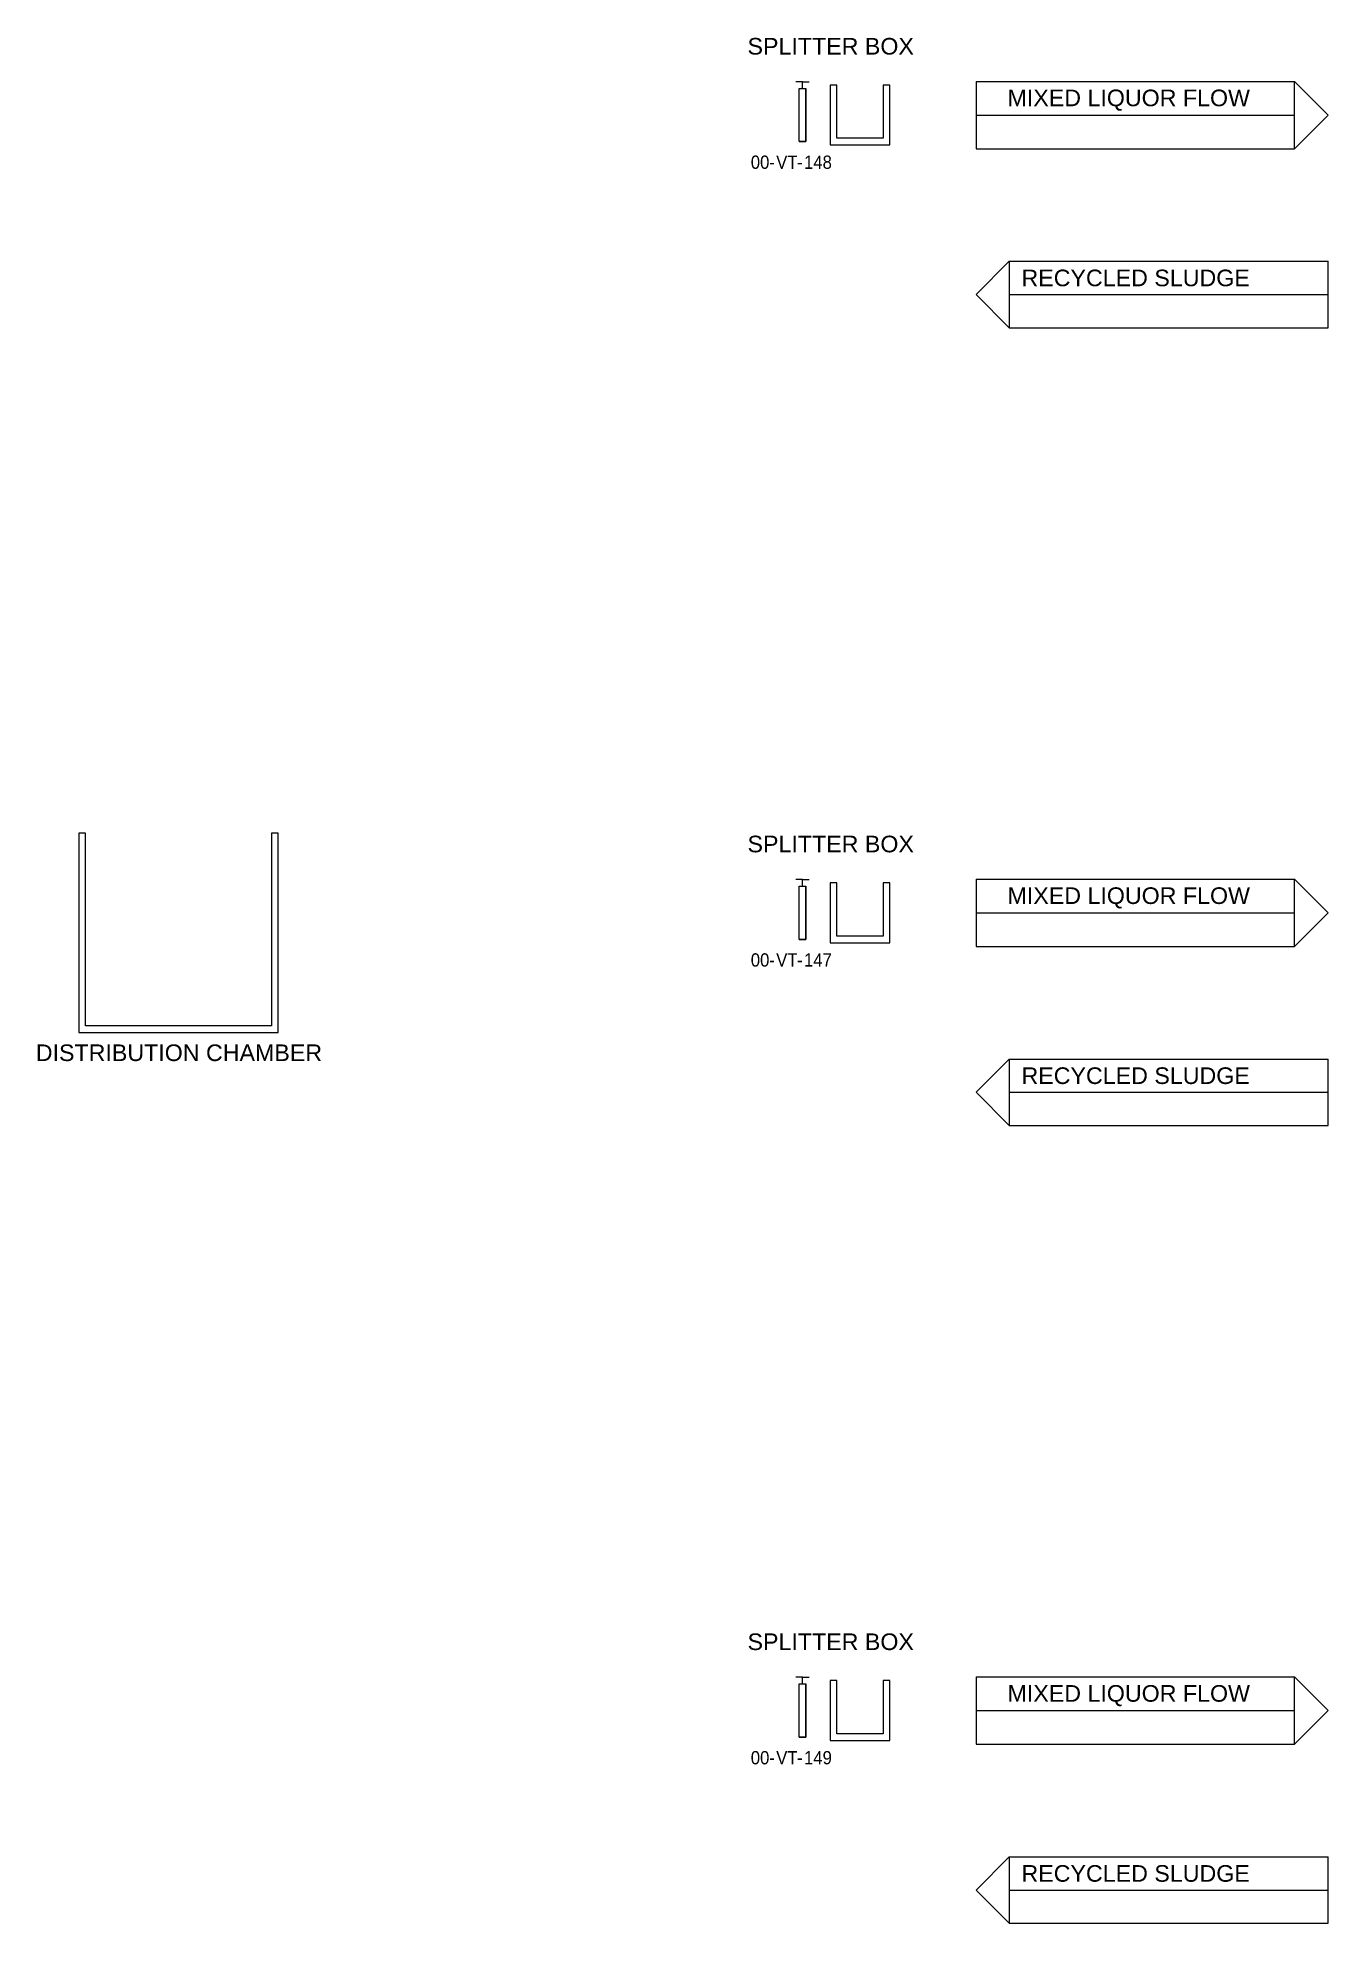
# Model space of a CAD drawing. Header units: millimetres. Extents: x 7 to 679, y 226 to 752.
# Drawn here: x 484.8 to 679, y 226 to 509.6 of the extents above; entities that cross this region are included whole.
import ezdxf
from ezdxf.enums import TextEntityAlignment as Align

# ---------------------------------------------------------------- set-up
doc = ezdxf.new("R2010")
doc.units = ezdxf.units.MM
doc.header["$LTSCALE"] = 0.25
doc.set_wipeout_variables(frame=1)
for name, color, linetype, lineweight, true_color in [('equipment', 5, 'Continuous', 25, 0x0000ff), ('Text', 7, 'Continuous', 25, 0xffffff), ('unit', 1, 'Continuous', 25, 0xff0000)]:
    doc.layers.add(name, color=color, linetype=linetype, lineweight=lineweight, true_color=true_color)
doc.layers.add('RefALRecSludge$0$Text', color=7, linetype='Continuous')
doc.layers.add('RefARSewage$0$Text', color=7, linetype='Continuous')
doc.styles.add('Organica', font='arial.ttf')
doc.styles.add('RefALRecSludge$0$Organica', font='arial.ttf')
doc.styles.add('RefARSewage$0$Organica', font='arial.ttf')

# ---------------------------------------------------------------- blocks, each defined once
blk = doc.blocks.new('*U84')
at = {"flags": 128}
blk.add_lwpolyline([(0, 9), (0, 0), (9, 0), (9, 9), (8, 9), (8, 1), (1, 1), (1, 9)], close=True, dxfattribs=at)
at = {"style": 'Organica', "flags": 1}
for tag, p in [('WIDTH', (-11.4, 38.99)), ('HEIGHT', (-11.4, 36.04)), ('LENGTH', (-11.4, 33.02)), ('LIQUIDLEVEL', (-11.4, 29.93)), ('VOLUME', (-11.4, 26.97)), ('HOSTNAME', (-11.8, 23.68))]:
    blk.add_attdef(tag, text='', height=2, dxfattribs=at).set_placement(p, align=Align.MIDDLE_CENTER)
at = {"layer": 'Text', "style": 'Organica'}
for tag, p in [('NAME1', (0.08, 14.85)), ('NAME2', (0.08, 11.1))]:
    blk.add_attdef(tag, text='', height=2.5, dxfattribs=at).set_placement(p, align=Align.MIDDLE_CENTER)
blk = doc.blocks.new('*U114')
at = {"char_height": 2, "width": 5.3402, "attachment_point": 6, "line_spacing_factor": 0.9, "style": 'Organica'}
for insert in [(-3.7, -3.09), (0.5, -3.09)]:
    blk.add_mtext('{\\W0.9;-}', dxfattribs=dict(at, insert=insert))
at = {"style": 'Organica', "flags": 1}
for tag, p in [('EQUIP_TYPE', (37.6, 83.28)), ('NOTE', (37.6, 80.28)), ('NOTE_CHINESE', (37.6, 77.28)), ('MATERIAL_FRAME', (37.6, 74.17)), ('MATERIAL_STEM', (37.6, 71.17)), ('MATERIAL_BODY', (37.6, 68.17)), ('MATERIAL_SEALING', (37.6, 65.17)), ('MODEL', (37.6, 55.86)), ('MANUFACTURE', (37.6, 52.75)), ('UNIT_WATER_LEVEL', (37.76, 49.29)), ('UNIT_CHANNELH', (37.76, 46.29)), ('UNIT_CHANNELW', (37.76, 43.5)), ('SP_WATER_LEVEL', (37.76, 40.5)), ('SP_CHANNELW', (37.76, 37.5)), ('SP_CHANNELH', (37.76, 34.29)), ('STB_DTY', (37.76, 31.29)), ('PROCESSUNITAREA', (37.76, 27.66))]:
    blk.add_attdef(tag, text='', height=2, dxfattribs=at).set_placement(p, align=Align.MIDDLE_CENTER)
at = {"style": 'Organica', "width": 0.9}
for tag, p in [('AREA_CODE', (-4.5, -3.09)), ('TAG_ID', (-0.26, -3.09))]:
    blk.add_attdef(tag, text='', height=2, dxfattribs=at).set_placement(p, align=Align.MIDDLE_RIGHT)
at = {"style": 'Organica', "width": 0.9, "flags": 8}
blk.add_attdef('TAG', text='', height=2, dxfattribs=at).set_placement((2.81, -3.09), align=Align.MIDDLE_CENTER)
blk.add_wipeout([(0, 8), (1, 8), (1, 0), (0, 0)])
for p, q in [((0.5, 9), (-0.5, 9)), ((0.5, 9), (1.5, 9)), ((0.5, 8), (0.5, 9)), ((0, 0), (0, 8)), ((0, 8), (1, 8)), ((1, 0), (1, 8)), ((0, 0), (1, 0))]:
    blk.add_line(p, q)
blk.add_lwpolyline([(0, 8), (1, 8), (1, 0), (0, 0)], close=True)
blk = doc.blocks.new('RefARSewage')
at = {"lineweight": 25, "ltscale": 0.25}
for p, q in [((0, 5.06), (47.94, 5.06)), ((0, 5.06), (0, -5.06)), ((47.94, -5.06), (47.94, 5.06)), ((47.94, 5.06), (53, 0)), ((0, 0), (47.94, 0)), ((47.94, -5.06), (53, 0)), ((0, -5.06), (47.94, -5.06))]:
    blk.add_line(p, q, dxfattribs=at)
at = {"layer": 'RefARSewage$0$Text', "style": 'RefARSewage$0$Organica'}
blk.add_attdef('Name_001', (4.77, 1.27), '', height=2.5, dxfattribs=at)
blk = doc.blocks.new('RefALRecSludge')
at = {"lineweight": 25, "ltscale": 0.25}
for p, q in [((5, 5), (0, 0)), ((5, 5), (53, 5)), ((5, 5), (5, -5)), ((53, -5), (53, 5)), ((5, -5), (0, 0)), ((5, 0), (53, 0)), ((5, -5), (53, -5))]:
    blk.add_line(p, q, dxfattribs=at)
at = {"layer": 'RefALRecSludge$0$Text', "style": 'RefALRecSludge$0$Organica'}
blk.add_attdef('NAME1_001', (18.06, 1.27), '', height=2.5, dxfattribs=at)
blk = doc.blocks.new('*U93')
at = {"flags": 128}
blk.add_lwpolyline([(0, 30), (0, 0), (30, 0), (30, 30), (29, 30), (29, 1), (1, 1), (1, 30)], close=True, dxfattribs=at)
at = {"style": 'Organica', "flags": 1}
for tag, p in [('WIDTH', (-11.4, 38.99)), ('HEIGHT', (-11.4, 36.04)), ('LENGTH', (-11.4, 33.02)), ('LIQUIDLEVEL', (-11.4, 29.93)), ('VOLUME', (-11.4, 26.97)), ('HOSTNAME', (-11.8, 23.68))]:
    blk.add_attdef(tag, text='', height=2, dxfattribs=at).set_placement(p, align=Align.MIDDLE_CENTER)
at = {"layer": 'Text', "style": 'Organica'}
for tag, p in [('NAME1', (15.08, -3.05)), ('NAME2', (15.08, -6.8))]:
    blk.add_attdef(tag, text='', height=2.5, dxfattribs=at).set_placement(p, align=Align.MIDDLE_CENTER)

msp = doc.modelspace()

# ---------------------------------------------------------------- block references
ref = msp.add_blockref('RefARSewage', (626, 498))
ref.add_attrib('Name_001', 'MIXED LIQUOR FLOW', (630.74, 499.33), dxfattribs={"layer": 'RefARSewage$0$Text', "height": 2.5, "style": 'RefARSewage$0$Organica'})
ref = msp.add_blockref('RefALRecSludge', (626, 471))
ref.add_attrib('NAME1_001', 'RECYCLED SLUDGE', (632.84, 472.25), dxfattribs={"layer": 'RefALRecSludge$0$Text', "height": 2.5, "style": 'RefALRecSludge$0$Organica'})
ref = msp.add_blockref('RefARSewage', (626, 378))
ref.add_attrib('Name_001', 'MIXED LIQUOR FLOW', (630.74, 379.33), dxfattribs={"layer": 'RefARSewage$0$Text', "height": 2.5, "style": 'RefARSewage$0$Organica'})
ref = msp.add_blockref('RefALRecSludge', (626, 351))
ref.add_attrib('NAME1_001', 'RECYCLED SLUDGE', (632.84, 352.25), dxfattribs={"layer": 'RefALRecSludge$0$Text', "height": 2.5, "style": 'RefALRecSludge$0$Organica'})
ref = msp.add_blockref('RefARSewage', (626, 258))
ref.add_attrib('Name_001', 'MIXED LIQUOR FLOW', (630.74, 259.33), dxfattribs={"layer": 'RefARSewage$0$Text', "height": 2.5, "style": 'RefARSewage$0$Organica'})
ref = msp.add_blockref('RefALRecSludge', (626, 231))
ref.add_attrib('NAME1_001', 'RECYCLED SLUDGE', (632.84, 232.25), dxfattribs={"layer": 'RefALRecSludge$0$Text', "height": 2.5, "style": 'RefALRecSludge$0$Organica'})
at = {"layer": 'equipment'}
ref = msp.add_blockref('*U114', (599.41, 494), dxfattribs=at)
ref.add_attrib('TAG', '148', dxfattribs={"layer": '0', "height": 2, "style": 'Organica', "width": 0.9}).set_placement((602.22, 490.91), align=Align.MIDDLE_CENTER)
ref.add_attrib('AREA_CODE', '00', dxfattribs={"layer": '0', "height": 2, "style": 'Organica', "width": 0.9}).set_placement((594.91, 490.91), align=Align.MIDDLE_RIGHT)
ref.add_attrib('TAG_ID', 'VT', dxfattribs={"layer": '0', "height": 2, "style": 'Organica', "width": 0.9}).set_placement((599.15, 490.91), align=Align.MIDDLE_RIGHT)
ref = msp.add_blockref('*U114', (599.41, 374), dxfattribs=at)
ref.add_attrib('TAG', '147', dxfattribs={"layer": '0', "height": 2, "style": 'Organica', "width": 0.9}).set_placement((602.22, 370.91), align=Align.MIDDLE_CENTER)
ref.add_attrib('AREA_CODE', '00', dxfattribs={"layer": '0', "height": 2, "style": 'Organica', "width": 0.9}).set_placement((594.91, 370.91), align=Align.MIDDLE_RIGHT)
ref.add_attrib('TAG_ID', 'VT', dxfattribs={"layer": '0', "height": 2, "style": 'Organica', "width": 0.9}).set_placement((599.15, 370.91), align=Align.MIDDLE_RIGHT)
ref = msp.add_blockref('*U114', (599.41, 254), dxfattribs=at)
ref.add_attrib('TAG', '149', dxfattribs={"layer": '0', "height": 2, "style": 'Organica', "width": 0.9}).set_placement((602.22, 250.91), align=Align.MIDDLE_CENTER)
ref.add_attrib('AREA_CODE', '00', dxfattribs={"layer": '0', "height": 2, "style": 'Organica', "width": 0.9}).set_placement((594.91, 250.91), align=Align.MIDDLE_RIGHT)
ref.add_attrib('TAG_ID', 'VT', dxfattribs={"layer": '0', "height": 2, "style": 'Organica', "width": 0.9}).set_placement((599.15, 250.91), align=Align.MIDDLE_RIGHT)
at = {"layer": 'unit'}
ref = msp.add_blockref('*U93', (491, 360), dxfattribs=at)
ref.add_attrib('NAME1', 'DISTRIBUTION CHAMBER', dxfattribs={"layer": 'Text', "height": 2.5, "style": 'Organica'}).set_placement((506.08, 356.95), align=Align.MIDDLE_CENTER)

# ---------------------------------------------------------------- next in the draw order: block references
ref = msp.add_blockref('*U84', (604.05, 493.5), dxfattribs=at)
ref.add_attrib('NAME1', 'SPLITTER BOX', dxfattribs={"layer": 'Text', "height": 2.5, "style": 'Organica'}).set_placement((604.14, 508.35), align=Align.MIDDLE_CENTER)
ref = msp.add_blockref('*U84', (604.05, 373.5), dxfattribs=at)
ref.add_attrib('NAME1', 'SPLITTER BOX', dxfattribs={"layer": 'Text', "height": 2.5, "style": 'Organica'}).set_placement((604.14, 388.35), align=Align.MIDDLE_CENTER)
ref = msp.add_blockref('*U84', (604.05, 253.5), dxfattribs=at)
ref.add_attrib('NAME1', 'SPLITTER BOX', dxfattribs={"layer": 'Text', "height": 2.5, "style": 'Organica'}).set_placement((604.14, 268.35), align=Align.MIDDLE_CENTER)

doc.saveas('drawing.dxf')
